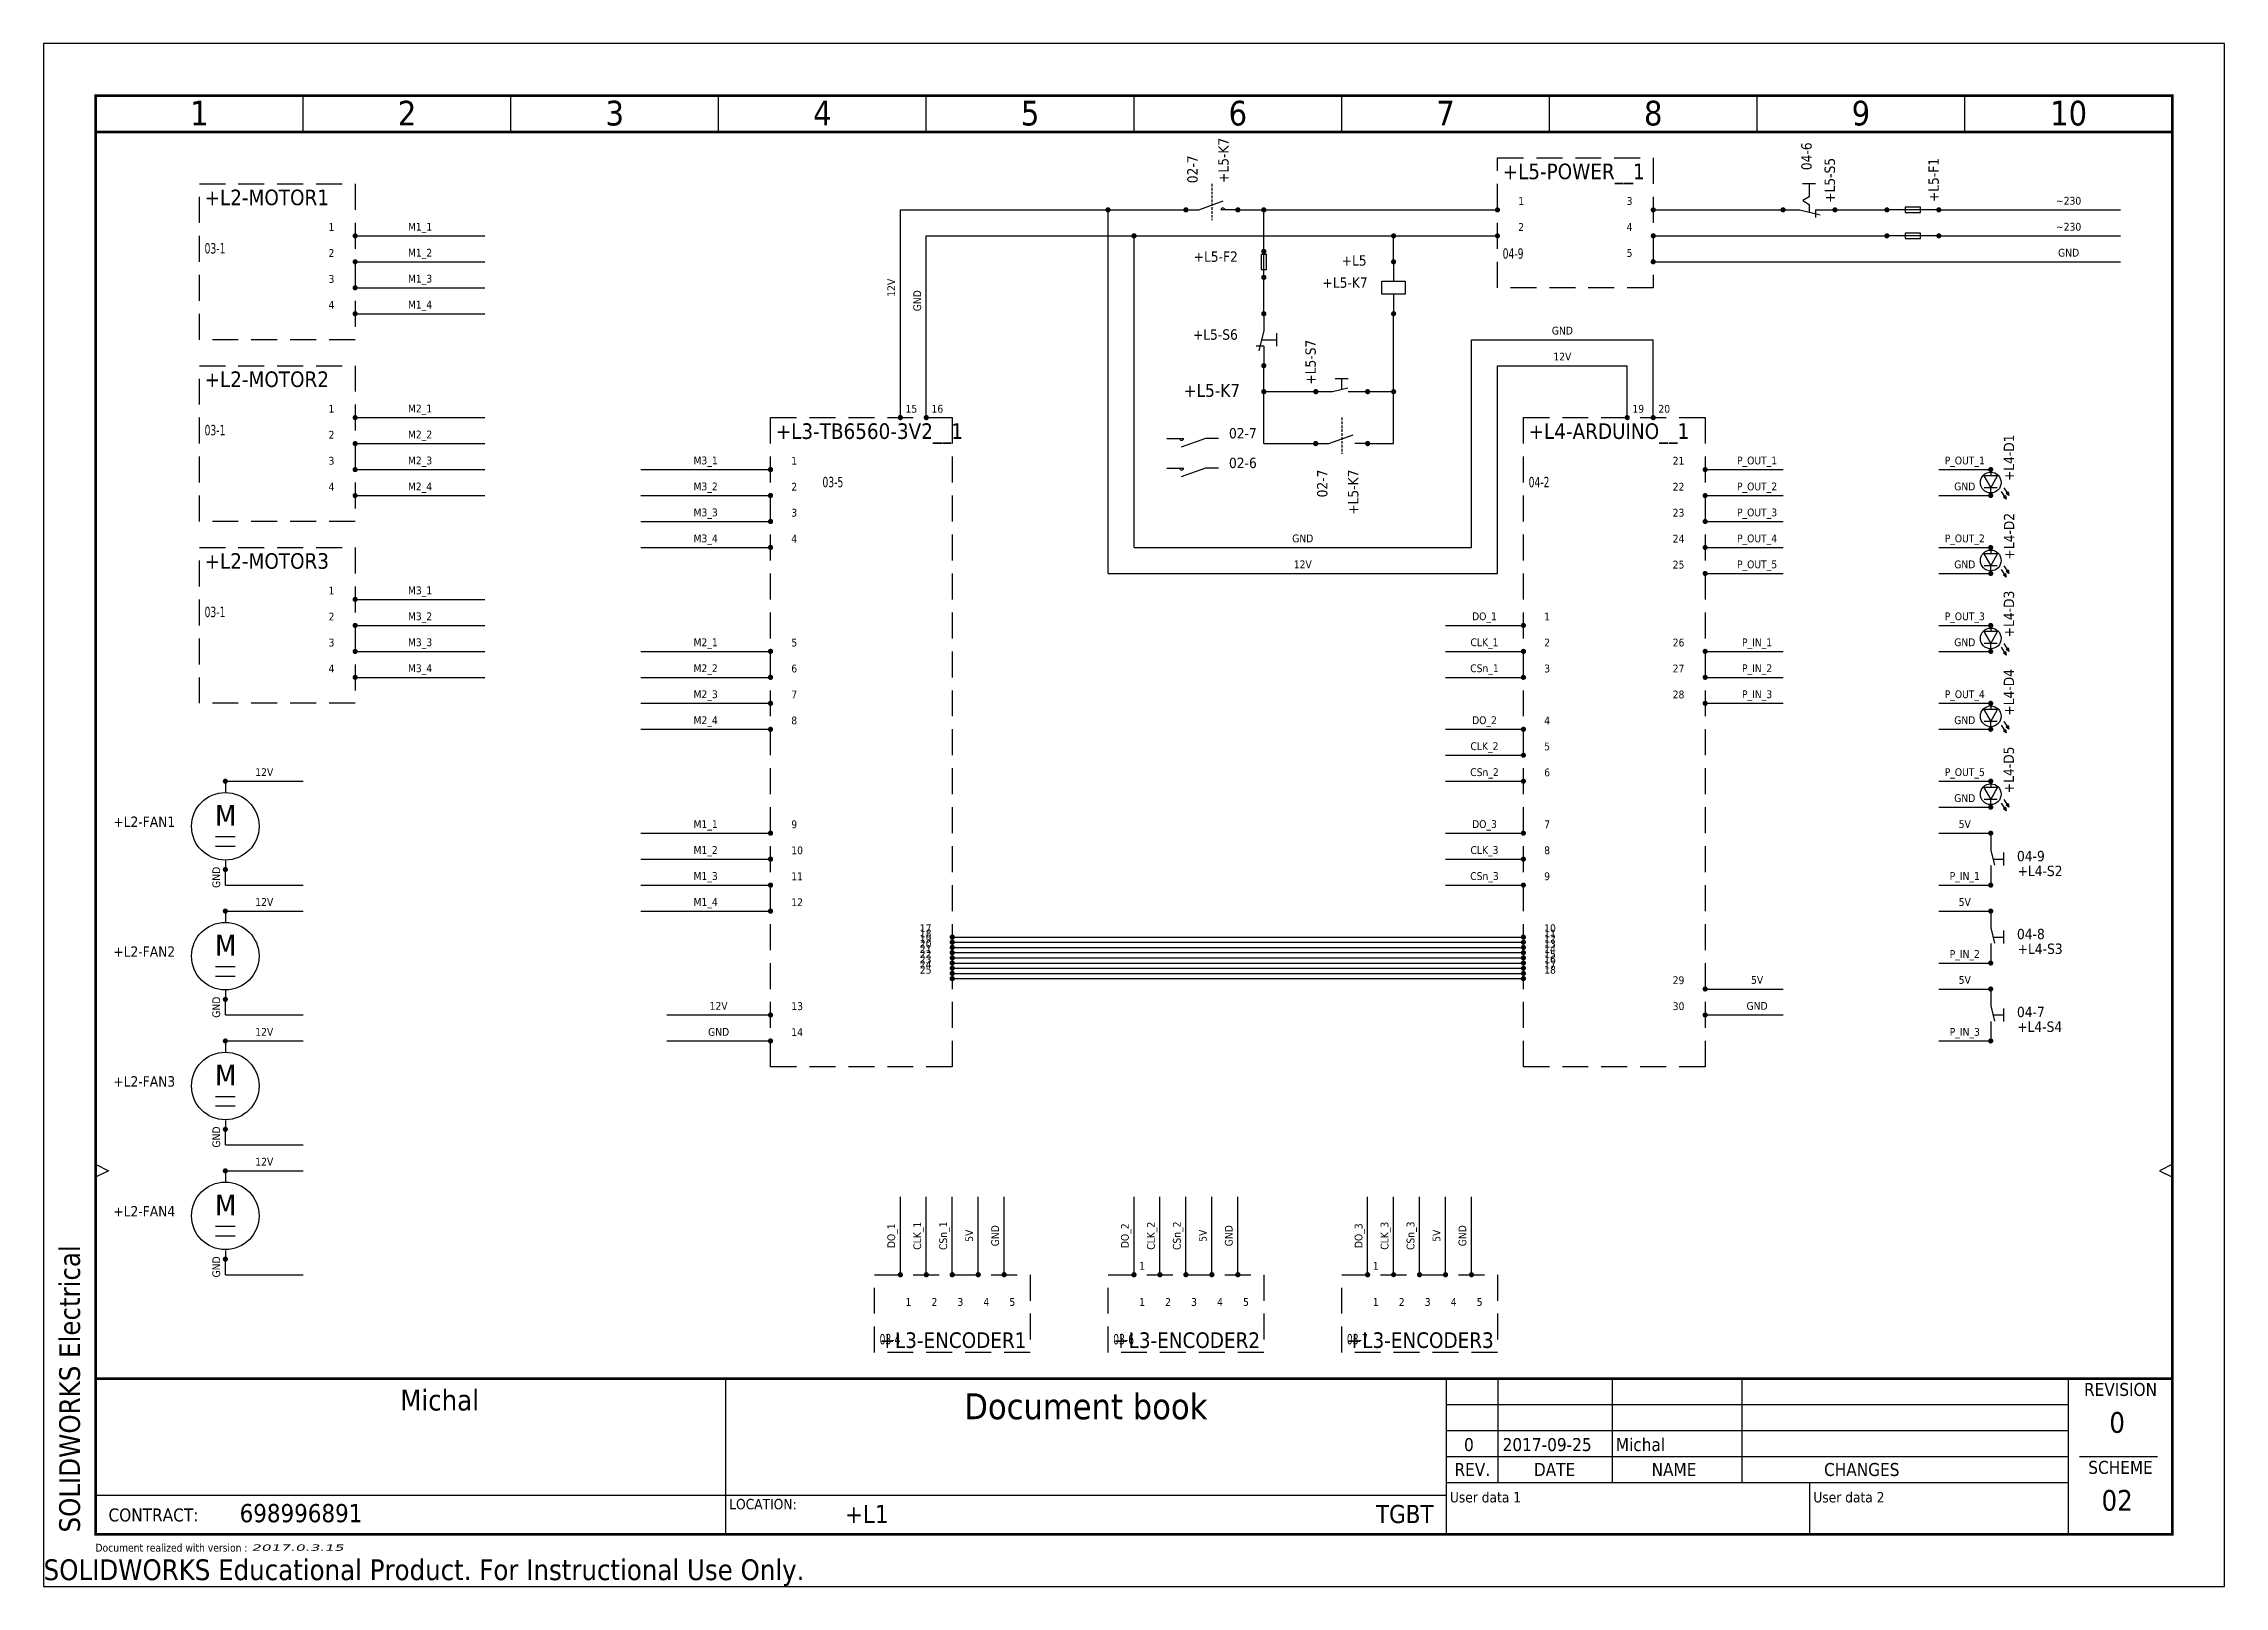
# Model space of a CAD drawing. Header units: millimetres. Extents: x 0 to 420, y 0 to 297.
import ezdxf
from ezdxf.enums import TextEntityAlignment as Align

# ---------------------------------------------------------------- set-up
doc = ezdxf.new("R2010")
doc.units = ezdxf.units.MM
doc.header["$LTSCALE"] = 10
for name, pattern in [('CONTINU', [0]), ('INTERROMPU', [0.75, 0.5, -0.25]), ('TIRET', [0.75, 0.5, -0.25])]:
    doc.linetypes.add(name, pattern=pattern)
doc.layers.add('DoNotPrint', color=7, linetype='Continuous', plot=False)
doc.layers.add('TITLEBLOCK', color=7, linetype='Continuous')
doc.styles.add('TAHOMA_STANDARD', font='tahoma.ttf')
doc.styles.add('tr_blackboxpt', font='', dxfattribs={"height": 1.5})
doc.styles.add('tr_line_equip', font='', dxfattribs={"height": 1.5})
doc.styles.add('tr_xref_arraybomterminal', font='', dxfattribs={"height": 1.5})
doc.styles.add('tr_xref_arraysymbol', font='', dxfattribs={"height": 2})
doc.styles.add('tr_xref_arraytagcomponent', font='', dxfattribs={"height": 2.5})
doc.styles.get('tr_blackboxpt').set_extended_font_data('Tahoma')
doc.styles.get('tr_line_equip').set_extended_font_data('Tahoma')
doc.styles.get('tr_xref_arraybomterminal').set_extended_font_data('Tahoma')
doc.styles.get('tr_xref_arraysymbol').set_extended_font_data('Tahoma')
doc.styles.get('tr_xref_arraytagcomponent').set_extended_font_data('Tahoma')

msp = doc.modelspace()

# ---------------------------------------------------------------- texts
at = {"style": 'tr_blackboxpt'}
for s, p in [('1', (284, 265.5)), ('2', (284, 260.5)), ('15', (166, 225.5)), ('16', (171, 225.5)), ('19', (306, 225.5)), ('20', (311, 225.5)), ('1', (144, 215.5)), ('2', (144, 210.5)), ('3', (144, 205.5)), ('4', (144, 200.5)), ('1', (289, 185.5)), ('5', (144, 180.5)), ('2', (289, 180.5)), ('6', (144, 175.5)), ('3', (289, 175.5)), ('7', (144, 170.5)), ('8', (144, 165.5)), ('4', (289, 165.5)), ('5', (289, 160.5)), ('6', (289, 155.5)), ('9', (144, 145.5)), ('7', (289, 145.5)), ('10', (144, 140.5)), ('8', (289, 140.5)), ('11', (144, 135.5)), ('9', (289, 135.5)), ('12', (144, 130.5)), ('10', (289, 125.5)), ('11', (289, 124.5)), ('12', (289, 123.5)), ('13', (289, 122.5)), ('14', (289, 121.5)), ('15', (289, 120.5)), ('16', (289, 119.5)), ('17', (289, 118.5)), ('18', (289, 117.5)), ('13', (144, 110.5)), ('14', (144, 105.5)), ('1', (211, 60.5)), ('1', (256, 60.5))]:
    msp.add_text(s, height=1.5, dxfattribs=at).set_placement(p, align=Align.BOTTOM_LEFT)
for s, p in [('3', (306, 265.5)), ('1', (56, 260.5)), ('4', (306, 260.5)), ('2', (56, 255.5)), ('5', (306, 255.5)), ('3', (56, 250.5)), ('4', (56, 245.5)), ('1', (56, 225.5)), ('2', (56, 220.5)), ('3', (56, 215.5)), ('21', (316, 215.5)), ('4', (56, 210.5)), ('22', (316, 210.5)), ('23', (316, 205.5)), ('24', (316, 200.5)), ('25', (316, 195.5)), ('1', (56, 190.5)), ('2', (56, 185.5)), ('3', (56, 180.5)), ('26', (316, 180.5)), ('4', (56, 175.5)), ('27', (316, 175.5)), ('28', (316, 170.5)), ('17', (171, 125.5)), ('18', (171, 124.5)), ('20', (171, 122.5)), ('21', (171, 121.5)), ('22', (171, 120.5)), ('19', (171, 123.5)), ('23', (171, 119.5)), ('24', (171, 118.5)), ('25', (171, 117.5)), ('29', (316, 115.5)), ('30', (316, 110.5))]:
    msp.add_text(s, height=1.5, dxfattribs=at).set_placement(p, align=Align.BOTTOM_RIGHT)
at = {"color": 7, "style": 'tr_line_equip'}
for s, p in [('~230', (390, 266)), ('M1_1', (72.5, 261)), ('~230', (390, 261)), ('M1_2', (72.5, 256)), ('GND', (390, 256)), ('M1_3', (72.5, 251)), ('M1_4', (72.5, 246)), ('GND', (292.5, 241)), ('12V', (292.5, 236)), ('M2_1', (72.5, 226)), ('M2_2', (72.5, 221)), ('M2_3', (72.5, 216)), ('M3_1', (127.5, 216)), ('P_OUT_1', (330, 216)), ('P_OUT_1', (370, 216)), ('M2_4', (72.5, 211)), ('M3_2', (127.5, 211)), ('P_OUT_2', (330, 211)), ('GND', (370, 211)), ('M3_3', (127.5, 206)), ('P_OUT_3', (330, 206)), ('M3_4', (127.5, 201)), ('GND', (242.5, 201)), ('P_OUT_4', (330, 201)), ('P_OUT_2', (370, 201)), ('12V', (242.5, 196)), ('P_OUT_5', (330, 196)), ('GND', (370, 196)), ('M3_1', (72.5, 191)), ('M3_2', (72.5, 186)), ('DO_1', (277.5, 186)), ('P_OUT_3', (370, 186)), ('M3_3', (72.5, 181)), ('M2_1', (127.5, 181)), ('CLK_1', (277.5, 181)), ('P_IN_1', (330, 181)), ('GND', (370, 181)), ('M3_4', (72.5, 176)), ('M2_2', (127.5, 176)), ('CSn_1', (277.5, 176)), ('P_IN_2', (330, 176)), ('M2_3', (127.5, 171)), ('P_IN_3', (330, 171)), ('P_OUT_4', (370, 171)), ('M2_4', (127.5, 166)), ('DO_2', (277.5, 166)), ('GND', (370, 166)), ('CLK_2', (277.5, 161)), ('12V', (42.5, 156)), ('CSn_2', (277.5, 156)), ('P_OUT_5', (370, 156)), ('GND', (370, 151)), ('M1_1', (127.5, 146)), ('DO_3', (277.5, 146)), ('5V', (370, 146)), ('M1_2', (127.5, 141)), ('CLK_3', (277.5, 141)), ('M1_3', (127.5, 136)), ('CSn_3', (277.5, 136)), ('P_IN_1', (370, 136)), ('12V', (42.5, 131)), ('M1_4', (127.5, 131)), ('5V', (370, 131)), ('P_IN_2', (370, 121)), ('5V', (330, 116)), ('5V', (370, 116)), ('12V', (130, 111)), ('GND', (330, 111)), ('12V', (42.5, 106)), ('GND', (130, 106)), ('P_IN_3', (370, 106)), ('12V', (42.5, 81))]:
    msp.add_text(s, height=1.5, dxfattribs=at).set_placement(p, align=Align.CENTER)
for s, p in [('12V', (164, 250)), ('GND', (169, 247.5)), ('GND', (34, 136.5)), ('GND', (34, 111.5)), ('GND', (34, 86.5)), ('DO_1', (164, 67.5)), ('CLK_1', (169, 67.5)), ('CSn_1', (174, 67.5)), ('5V', (179, 67.5)), ('GND', (184, 67.5)), ('DO_2', (209, 67.5)), ('CLK_2', (214, 67.5)), ('CSn_2', (219, 67.5)), ('5V', (224, 67.5)), ('GND', (229, 67.5)), ('DO_3', (254, 67.5)), ('CLK_3', (259, 67.5)), ('CSn_3', (264, 67.5)), ('5V', (269, 67.5)), ('GND', (274, 67.5)), ('GND', (34, 61.5))]:
    msp.add_text(s, height=1.5, rotation=90, dxfattribs=at).set_placement(p, align=Align.CENTER)
at = {"style": 'tr_blackboxpt'}
for s, p in [('1', (166, 55.5)), ('2', (171, 55.5)), ('3', (176, 55.5)), ('4', (181, 55.5)), ('5', (186, 55.5)), ('1', (211, 55.5)), ('2', (216, 55.5)), ('3', (221, 55.5)), ('4', (226, 55.5)), ('5', (231, 55.5)), ('1', (256, 55.5)), ('2', (261, 55.5)), ('3', (266, 55.5)), ('4', (271, 55.5)), ('5', (276, 55.5))]:
    msp.add_text(s, height=1.5, dxfattribs=at).set_placement(p, align=Align.TOP_LEFT)
at = {"color": 1, "true_color": 0xff0000, "style": 'TAHOMA_STANDARD'}
msp.add_text('SOLIDWORKS Educational Product. For Instructional Use Only.', height=4, dxfattribs=at).set_placement((0, 0), align=Align.BOTTOM_LEFT)

# ---------------------------------------------------------------- blocks, each defined once
blk = doc.blocks.new('TR_FDP_BASEA3CA_EN')
at = {"color": 7}
for p, q in [((50, 280), (50, 287)), ((90, 280), (90, 287)), ((130, 280), (130, 287)), ((170, 280), (170, 287)), ((210, 280), (210, 287)), ((250, 280), (250, 287)), ((290, 280), (290, 287)), ((330, 280), (330, 287)), ((370, 280), (370, 287)), ((10, 81.25), (12.5, 80)), ((12.5, 80), (10, 78.75)), ((410, 81.25), (407.5, 80)), ((407.5, 80), (410, 78.75)), ((131.41, 10), (131.41, 40)), ((270.16, 10), (270.16, 40)), ((280.16, 20), (280.16, 40)), ((302.16, 20), (302.16, 40)), ((327.16, 20), (327.16, 40)), ((390, 10), (390, 40)), ((270.16, 35), (390, 35)), ((270.16, 30), (390, 30)), ((270.16, 25), (390, 25)), ((392.11, 25), (407.11, 25)), ((270.16, 17.5), (10, 17.5)), ((270.16, 20), (390, 20)), ((340.08, 20), (340.08, 10))]:
    blk.add_line(p, q, dxfattribs=at)
at = {"color": 7, "const_width": 0.5}
blk.add_lwpolyline([(10, 287), (410, 287), (410, 10), (10, 10)], close=True, dxfattribs=at)
for points in [[(10, 280), (410, 280)], [(10, 40), (410, 40)]]:
    blk.add_lwpolyline(points, dxfattribs=at)
at = {"layer": 'DoNotPrint', "color": 7}
for p, q in [((420, 297), (0, 297)), ((0, 297), (0, 0)), ((420, 0), (420, 297)), ((0, 0), (420, 0))]:
    blk.add_line(p, q, dxfattribs=at)
at = {"color": 7, "style": 'TAHOMA_STANDARD'}
for s, p in [('REVISION', (400, 37.91)), ('CHANGES', (350.16, 22.5)), ('SCHEME', (400, 22.91))]:
    blk.add_text(s, height=2.5, dxfattribs=at).set_placement(p, align=Align.MIDDLE_CENTER)
for s, p in [('REV.', (275.16, 22.5)), ('DATE', (291, 22.5)), ('NAME', (314, 22.5))]:
    blk.add_text(s, height=2.5, dxfattribs=at).set_placement(p, align=Align.MIDDLE)
for s, height, p in [('LOCATION:', 2, (132.04, 15.84)), ('CONTRACT:', 2.5, (12.5, 13.75)), ('Document realized with version :', 1.5, (9.99, 7.44))]:
    blk.add_text(s, height=height, dxfattribs=at).set_placement(p, align=Align.MIDDLE_LEFT)
for tag, height, p in [('#COL', 4.75, (30, 281.25)), ('#COL', 4.75, (70, 281.25)), ('#COL', 4.75, (110, 281.25)), ('#COL', 4.75, (150, 281.25)), ('#COL', 4.75, (190, 281.25)), ('#COL', 4.75, (230, 281.25)), ('#COL', 4.75, (270, 281.25)), ('#COL', 4.75, (310, 281.25)), ('#COL', 4.75, (350, 281.25)), ('#COL', 4.75, (390, 281.25)), ('#PROJECT_DWG_OFFICE', 4, (76.27, 33.86)), ('#BUNDLE_TZ_0_L1', 5, (200.73, 32.17)), ('#PROJECT_DWG_OFFICE_ADDRESS_1', 3, (76.27, 28.22)), ('#PROJECT_DWG_OFFICE_ADDRESS_2', 3, (76.27, 24.16)), ('#FOLIO_TZ_1_L1', 4, (200.8, 24.51)), ('#PROJECT_DWG_OFFICE_ADDRESS_3', 3, (76.27, 19.93)), ('#FOLIO_TZ_2_L1', 4, (200.74, 18.8))]:
    blk.add_attdef(tag, text='', height=height, dxfattribs=at).set_placement(p, align=Align.CENTER)
blk.add_attdef('#APP_NAME', text='', height=4, rotation=90, dxfattribs=at).set_placement((5, 10.37), align=Align.MIDDLE_LEFT)
for tag, height, p in [('#REV_NO_-0', 2.5, (274.5, 37.3)), ('#REV_NO_-1', 2.5, (274.5, 32.4)), ('#REV_NO', 4, (399.35, 31.56)), ('#REV_NO_-2', 2.5, (274.5, 27.3)), ('#FOLIO_TAG', 4, (399.35, 16.56))]:
    blk.add_attdef(tag, text='', height=height, dxfattribs=at).set_placement(p, align=Align.MIDDLE_CENTER)
for tag, height, p in [('#REV_CREATED_ON_-0', 2.5, (281, 37.2)), ('#REV_CREATED_BY_-0', 2.5, (302.7, 37.3)), ('#REV_NO_-0_TZ_0_L1', 2.5, (327.9, 37.3)), ('#REV_CREATED_BY_-1', 2.5, (302.7, 32.4)), ('#REV_CREATED_ON_-1', 2.5, (281, 32.1)), ('#REV_NO_-1_TZ_0_L1', 2.5, (327.9, 32.1)), ('#REV_CREATED_ON_-2', 2.5, (281, 27.3)), ('#REV_CREATED_BY_-2', 2.5, (302.8, 27.3)), ('#REV_NO_-2_TZ_0_L1', 2.5, (327.9, 27.5)), ('#FOLIO_LOC_TAG', 3.5, (154.33, 13.94))]:
    blk.add_attdef(tag, text='', height=height, dxfattribs=at).set_placement(p, align=Align.MIDDLE_LEFT)
for tag, p, height in [('##BUNDLE_TX_0_EN', (270.84, 16.16), 2), ('##BUNDLE_TX_1_EN', (340.84, 16.16), 2), ('#BUNDLE_TX_0', (271.84, 12.16), 2.5), ('#BUNDLE_TX_1', (342.1, 12.16), 2.5)]:
    blk.add_attdef(tag, p, '', height=height, dxfattribs=at)
blk.add_attdef('#PROJECT_CONTRACT_NUM', text='', height=3.5, dxfattribs=at).set_placement((37.75, 11.3), align=Align.BOTTOM_LEFT)
blk.add_attdef('#FOLIO_LOC_TZ_0_L1', text='', height=3.5, dxfattribs=at).set_placement((267.68, 13.94), align=Align.MIDDLE_RIGHT)
at = {"color": 7, "style": 'TAHOMA_STANDARD', "oblique": 15, "width": 2.071003}
blk.add_attdef('#ELVER', text='', height=1.21, dxfattribs=at).set_placement((40, 7.46), align=Align.MIDDLE_LEFT)
blk = doc.blocks.new('EW_BB_BlackBox_2')
at = {"lineweight": 20, "style": 'TAHOMA_STANDARD'}
for tag, height, p in [('#TAG', 3, (1, -5)), ('#REF_DES_2', 2, (1, -8)), ('#COM_TX_0', 2, (1, -11))]:
    blk.add_attdef(tag, text='', height=height, dxfattribs=at).set_placement(p, align=Align.BOTTOM_LEFT)
at = {"linetype": 'CONTINU', "style": 'TAHOMA_STANDARD', "width": 0.75}
blk.add_attdef('#CROSS_REF', text='', height=2, dxfattribs=at).set_placement((1, -14), align=Align.BOTTOM_LEFT)
blk = doc.blocks.new('TR-MO004')
at = {"color": 0, "linetype": 'CONTINU'}
for p, q in [((0, 0), (0, -2.19)), ((0, -15.31), (0, -17.5))]:
    blk.add_line(p, q, dxfattribs=at)
at = {"linetype": 'CONTINU'}
for p, q in [((-1.88, -10.67), (1.88, -10.67)), ((-1.88, -12.5), (1.88, -12.5))]:
    blk.add_line(p, q, dxfattribs=at)
blk.add_circle((-0.01, -8.67), 6.5)
at = {"style": 'TAHOMA_STANDARD'}
blk.add_text('M', height=4, dxfattribs=at).set_placement((0.06, -8.56), align=Align.CENTER)
blk.add_attdef('#P_TAG_0', (0.5, 0), '', height=1.5, dxfattribs=at)
at = {"linetype": 'CONTINU', "style": 'TAHOMA_STANDARD'}
for tag, p in [('#TAG', (-9.67, -8.79)), ('#TD_3', (-9.74, -14.41)), ('#TD_2', (-9.67, -11.79)), ('#COM_TX_0', (-9.74, -16.92)), ('#COM_TX_1', (-9.74, -19.4))]:
    blk.add_attdef(tag, text='', height=2, dxfattribs=at).set_placement(p, align=Align.RIGHT)
at = {"style": 'TAHOMA_STANDARD'}
blk.add_attdef('#P_TAG_1', text='', height=1.5, dxfattribs=at).set_placement((0.5, -17.5), align=Align.TOP_LEFT)
blk = doc.blocks.new('EW_DIODELE')
for points in [[(5, 3.5), (4.6, 2.95), (4.29, 3.35)], [(5.71, 2.99), (5.31, 2.44), (5.01, 2.84)]]:
    blk.add_hatch(color=0).paths.add_polyline_path(points)
at = {"color": 0, "linetype": 'Continuous'}
for p, q in [((0, 0), (1.2, 0)), ((5, -0.01), (3.51, -0.01))]:
    blk.add_line(p, q, dxfattribs=at)
at = {"color": 7}
for p, q in [((3.51, -0.01), (1.2, 1.3)), ((1.2, 1.3), (1.2, -1.3)), ((1.2, -1.3), (3.51, -0.01))]:
    blk.add_line(p, q, dxfattribs=at)
for p, q in [((3.5, 2.5), (5, 3.5)), ((4.21, 1.99), (5.71, 2.99)), ((4.29, 3.35), (5, 3.5)), ((4.6, 2.95), (4.29, 3.35)), ((5, 3.5), (4.6, 2.95)), ((5.01, 2.84), (5.71, 2.99)), ((5.31, 2.44), (5.01, 2.84)), ((5.71, 2.99), (5.31, 2.44))]:
    blk.add_line(p, q)
at = {"color": 7, "linetype": 'Continuous'}
blk.add_line((3.51, 1.24), (3.51, -1.26), dxfattribs=at)
blk.add_circle((2.5, 0), 2)
at = {"linetype": 'CONTINU', "style": 'TAHOMA_STANDARD'}
blk.add_attdef('#TAG', text='', height=2, dxfattribs=at).set_placement((2.5, 2.5), align=Align.RIGHT)
at = {"style": 'TAHOMA_STANDARD'}
blk.add_attdef('#P_TAG_0', text='', height=1.5, dxfattribs=at).set_placement((0, -0.5), align=Align.TOP_RIGHT)
at = {"linetype": 'CONTINU', "style": 'TAHOMA_STANDARD'}
blk.add_attdef('#TD_3', text='', height=2, dxfattribs=at).set_placement((2.5, -4.5), align=Align.CENTER)
at = {"style": 'TAHOMA_STANDARD'}
blk.add_attdef('#P_TAG_1', text='', height=1.5, dxfattribs=at).set_placement((5, -0.51), align=Align.TOP_LEFT)
at = {"linetype": 'CONTINU', "style": 'TAHOMA_STANDARD', "flags": 1}
for tag, p in [('#COM_TX_0', (2.5, -7)), ('#COM_TX_1', (2.5, -9.5)), ('#COM_TX_2', (2.5, -12))]:
    blk.add_attdef(tag, text='', height=2, dxfattribs=at).set_placement(p, align=Align.CENTER)
blk = doc.blocks.new('TR-EL237')
at = {"color": 0}
for p, q in [((0, -3.75), (0, 0)), ((0, -6.75), (-0.73, -3.84)), ((0, -10), (0, -6.75))]:
    blk.add_line(p, q, dxfattribs=at)
blk.add_line((-2.5, -3.75), (-2.5, -6.25))
at = {"linetype": 'TIRET'}
blk.add_line((-0.44, -5), (-2.5, -5), dxfattribs=at)
at = {"style": 'TAHOMA_STANDARD'}
blk.add_attdef('#P_TAG_0', (0.5, 0), '', height=1.5, dxfattribs=at)
at = {"linetype": 'CONTINU', "style": 'TAHOMA_STANDARD'}
for tag, p in [('#TAG', (-5, -3.75)), ('#CROSS_REF', (-4.95, -6.59)), ('#TD_1', (-4.96, -9.53)), ('#COM_TX_0', (-4.85, -20.32)), ('#COM_TX_1', (-4.85, -22.93))]:
    blk.add_attdef(tag, text='', height=2, dxfattribs=at).set_placement(p, align=Align.RIGHT)
at = {"style": 'TAHOMA_STANDARD'}
for tag, p in [('#TD_2', (-4.83, -12.24)), ('#TD_5', (-4.83, -14.99)), ('#TD_6', (-4.83, -17.74))]:
    blk.add_attdef(tag, text='', height=2, dxfattribs=at).set_placement(p, align=Align.RIGHT)
blk.add_attdef('#P_TAG_1', text='', height=1.5, dxfattribs=at).set_placement((0.5, -10), align=Align.TOP_LEFT)
blk = doc.blocks.new('TR-EL053')
at = {"color": 0, "linetype": 'CONTINU'}
for p, q in [((0, 0), (0, -3.75)), ((0, -6.25), (0, -10))]:
    blk.add_line(p, q, dxfattribs=at)
at = {"linetype": 'CONTINU'}
for p, q in [((-2.25, -3.75), (2.25, -3.75)), ((-2.25, -6.25), (-2.25, -3.75)), ((2.25, -3.75), (2.25, -6.25)), ((2.25, -6.25), (-2.25, -6.25))]:
    blk.add_line(p, q, dxfattribs=at)
at = {"style": 'TAHOMA_STANDARD'}
blk.add_attdef('#LOC_TAG', text='', height=2, dxfattribs=at).set_placement((-5, -0.74), align=Align.RIGHT)
blk.add_attdef('#P_TAG_0', (0.5, 0), '', height=1.5, dxfattribs=at)
at = {"linetype": 'CONTINU', "style": 'TAHOMA_STANDARD'}
for tag, p in [('#TAG', (-5, -3.75)), ('#CROSS_REF', (-5, -6.75))]:
    blk.add_attdef(tag, text='', height=2, dxfattribs=at).set_placement(p, align=Align.RIGHT)
at = {"style": 'TAHOMA_STANDARD'}
blk.add_attdef('#P_TAG_1', text='', height=1.5, dxfattribs=at).set_placement((0.5, -10), align=Align.TOP_LEFT)
blk = doc.blocks.new('TR-EL042')
at = {"color": 0, "linetype": 'CONTINU'}
for p, q in [((0, 0), (0, -10)), ((5, 0), (5, -10))]:
    blk.add_line(p, q, dxfattribs=at)
for p, q in [((-0.5, -3.5), (-0.5, -6.5)), ((0.5, -3.5), (-0.5, -3.5)), ((0.5, -6.5), (0.5, -3.5)), ((4.5, -3.5), (4.5, -6.5)), ((5.5, -3.5), (4.5, -3.5)), ((5.5, -6.5), (5.5, -3.5)), ((-0.5, -6.5), (0, -6.5)), ((0, -6.5), (0.5, -6.5)), ((4.5, -6.5), (5, -6.5)), ((5, -6.5), (5.5, -6.5))]:
    blk.add_line(p, q)
at = {"style": 'TAHOMA_STANDARD'}
for tag, p in [('#P_TAG_0', (0.5, 0)), ('#P_TAG_1', (5.5, 0))]:
    blk.add_attdef(tag, p, '', height=1.5, dxfattribs=at)
at = {"linetype": 'CONTINU', "style": 'TAHOMA_STANDARD'}
for tag, p in [('#CROSS_REF', (-5.12, -6.18)), ('#TAG', (-5, -3.75)), ('#TD_1', (-5.12, -8.67)), ('#TD_3', (-5.12, -11.15)), ('#TD_4', (-5.12, -13.63)), ('#COM_TX_0', (-5.12, -16.17)), ('#COM_TX_1', (-5.12, -18.65))]:
    blk.add_attdef(tag, text='', height=2, dxfattribs=at).set_placement(p, align=Align.RIGHT)
at = {"style": 'TAHOMA_STANDARD'}
for tag, p in [('#P_TAG_3', (0.5, -10)), ('#P_TAG_2', (5.5, -10))]:
    blk.add_attdef(tag, text='', height=1.5, dxfattribs=at).set_placement(p, align=Align.TOP_LEFT)
blk = doc.blocks.new('TR-EL248')
at = {"color": 0}
for p, q in [((0, -3.75), (0, 0)), ((0, -6.75), (0.97, -2.87)), ((0, -3.75), (1.5, -3.75)), ((0, -10), (0, -6.75))]:
    blk.add_line(p, q, dxfattribs=at)
for p, q in [((-5, -3.75), (-5, -6.25)), ((-2.52, -5), (-1.77, -6.18)), ((-1.77, -6.18), (-1, -5))]:
    blk.add_line(p, q)
at = {"linetype": 'TIRET'}
for p, q in [((-5, -5), (-2.52, -5)), ((-1, -5), (0.44, -5))]:
    blk.add_line(p, q, dxfattribs=at)
at = {"style": 'TAHOMA_STANDARD'}
blk.add_attdef('#P_TAG_0', (0.5, 0), '', height=1.5, dxfattribs=at)
at = {"linetype": 'CONTINU', "style": 'TAHOMA_STANDARD'}
for tag, p in [('#TAG', (-7.56, -3.65)), ('#CROSS_REF', (-7.5, -6.49)), ('#TD_1', (-7.58, -9.35)), ('#COM_TX_0', (-7.47, -20.14)), ('#COM_TX_1', (-7.47, -22.75))]:
    blk.add_attdef(tag, text='', height=2, dxfattribs=at).set_placement(p, align=Align.RIGHT)
at = {"style": 'TAHOMA_STANDARD'}
for tag, p in [('#TD_2', (-7.46, -12.06)), ('#TD_5', (-7.46, -14.81)), ('#TD_6', (-7.46, -17.56))]:
    blk.add_attdef(tag, text='', height=2, dxfattribs=at).set_placement(p, align=Align.RIGHT)
blk.add_attdef('#P_TAG_1', text='', height=1.5, dxfattribs=at).set_placement((0.5, -10), align=Align.TOP_LEFT)
blk = doc.blocks.new('TR-EL033_CR')
at = {"color": 0}
for p, q in [((0, 0), (0, -3.25)), ((0, -7.5), (-1.710101, -2.801537)), ((0, -10), (0, -7.5))]:
    blk.add_line(p, q, dxfattribs=at)
blk.add_arc((0, -2.875), 0.375, 90, 270, dxfattribs=at)
at = {"color": 92, "style": 'tr_xref_arraybomterminal'}
blk.add_attdef('#Pt0', (0.5, 0), '', height=1.5, dxfattribs=at)
blk.add_attdef('#Pt1', text='', height=1.5, dxfattribs=at).set_placement((0.5, -10), align=Align.RIGHT)
at = {"color": 1, "style": 'tr_xref_arraysymbol'}
blk.add_attdef('#REF', (0, -12), '', height=2, dxfattribs=at)
blk = doc.blocks.new('*U31', base_point=(8.708, 4))
at = {"color": 10}
ref = blk.add_blockref('TR-EL033_CR', (0, 0), dxfattribs=dict(at, rotation=90))
ref.add_attrib('#REF', '02-7', (12, 0), dxfattribs={"color": 1, "height": 2, "style": 'tr_xref_arraysymbol'})
ref = blk.add_blockref('TR-EL033_CR', (0, -5.710101), dxfattribs=dict(at, rotation=90))
ref.add_attrib('#REF', '02-6', (12, -5.710101), dxfattribs={"color": 1, "height": 2, "style": 'tr_xref_arraysymbol'})
at = {"color": 5, "style": 'tr_xref_arraytagcomponent'}
blk.add_text('+L5-K7', height=2.5, dxfattribs=at).set_placement((8.708, 8), align=Align.CENTER)
blk = doc.blocks.new('FUSIBLE 1')
at = {"color": 0}
for p, q in [((-0.5, -3.5), (-0.5, -6.5)), ((0.5, -3.5), (-0.5, -3.5)), ((0.5, -6.5), (0.5, -3.5)), ((0.5, -6.5), (-0.5, -6.5))]:
    blk.add_line(p, q, dxfattribs=at)
at = {"color": 0, "linetype": 'CONTINU'}
blk.add_line((0, -2.5), (0, -7.5), dxfattribs=at)
at = {"linetype": 'CONTINU', "style": 'TAHOMA_STANDARD'}
for tag, p in [('#TAG', (-5, -3.75)), ('#CROSS_REF', (-5, -6.29)), ('#TD_1', (-5, -8.77)), ('#TD_3', (-5, -11.26)), ('#TD_4', (-5, -13.74)), ('#COM_TX_0', (-5, -16.27)), ('#COM_TX_1', (-5, -18.76))]:
    blk.add_attdef(tag, text='', height=2, dxfattribs=at).set_placement(p, align=Align.RIGHT)
at = {"style": 'TAHOMA_STANDARD'}
blk.add_attdef('#P_TAG_0', (0.5, -2.5), '', height=1.5, dxfattribs=at)
blk.add_attdef('#P_TAG_1', text='', height=1.5, dxfattribs=at).set_placement((0.5, -7.5), align=Align.TOP_LEFT)
blk = doc.blocks.new('TR-EL245')
at = {"color": 0}
for p, q in [((0, -3.75), (0, 0)), ((0, -6.75), (0.97, -2.87)), ((0, -3.75), (1.5, -3.75)), ((0, -10), (0, -6.75))]:
    blk.add_line(p, q, dxfattribs=at)
blk.add_line((-2.5, -3.75), (-2.5, -6.25))
at = {"linetype": 'TIRET'}
blk.add_line((0.44, -5), (-2.5, -5), dxfattribs=at)
at = {"style": 'TAHOMA_STANDARD'}
blk.add_attdef('#P_TAG_0', (0.5, 0), '', height=1.5, dxfattribs=at)
at = {"linetype": 'CONTINU', "style": 'TAHOMA_STANDARD'}
for tag, p in [('#TAG', (-5.61, -3.65)), ('#CROSS_REF', (-5.55, -6.49)), ('#TD_1', (-5.94, -9.1)), ('#COM_TX_0', (-5.83, -19.89)), ('#COM_TX_1', (-5.83, -22.5))]:
    blk.add_attdef(tag, text='', height=2, dxfattribs=at).set_placement(p, align=Align.RIGHT)
at = {"style": 'TAHOMA_STANDARD'}
for tag, p in [('#TD_2', (-5.81, -11.81)), ('#TD_5', (-5.81, -14.55)), ('#TD_6', (-5.81, -17.3))]:
    blk.add_attdef(tag, text='', height=2, dxfattribs=at).set_placement(p, align=Align.RIGHT)
blk.add_attdef('#P_TAG_1', text='', height=1.5, dxfattribs=at).set_placement((0.5, -10), align=Align.TOP_LEFT)
blk = doc.blocks.new('TR-EL001')
at = {"color": 0}
for p, q in [((0, 0), (0, -2.5)), ((0, -7.5), (-1.71, -2.8)), ((0, -10), (0, -7.5))]:
    blk.add_line(p, q, dxfattribs=at)
at = {"linetype": 'TIRET', "ltscale": 0.1}
blk.add_line((-5, -5), (2, -5), dxfattribs=at)
at = {"style": 'TAHOMA_STANDARD'}
blk.add_attdef('#P_TAG_0', (0.5, 0), '', height=1.5, dxfattribs=at)
at = {"linetype": 'CONTINU', "style": 'TAHOMA_STANDARD'}
for tag, p in [('#TAG', (-5, -3.75)), ('#CROSS_REF', (-5, -9.75)), ('#TD_1', (-5, -6.75)), ('#COM_TX_0', (-4.92, -12.33)), ('#COM_TX_1', (-4.92, -14.95))]:
    blk.add_attdef(tag, text='', height=2, dxfattribs=at).set_placement(p, align=Align.RIGHT)
at = {"style": 'TAHOMA_STANDARD'}
blk.add_attdef('#P_TAG_1', text='', height=1.5, dxfattribs=at).set_placement((0.5, -10), align=Align.TOP_LEFT)
blk = doc.blocks.new('TR-EL033')
at = {"color": 0}
for p, q in [((0, 0), (0, -3.25)), ((0, -7.5), (-1.71, -2.8)), ((0, -10), (0, -7.5))]:
    blk.add_line(p, q, dxfattribs=at)
at = {"linetype": 'TIRET', "ltscale": 0.1}
blk.add_line((-5, -5), (2, -5), dxfattribs=at)
at = {"color": 0}
blk.add_arc((0, -2.88), 0.375, 90, 270, dxfattribs=at)
at = {"style": 'TAHOMA_STANDARD'}
blk.add_attdef('#P_TAG_0', (0.5, 0), '', height=1.5, dxfattribs=at)
at = {"linetype": 'CONTINU', "style": 'TAHOMA_STANDARD'}
for tag, p in [('#TAG', (-5, -3.75)), ('#CROSS_REF', (-5, -9.75)), ('#TD_1', (-5, -6.75)), ('#COM_TX_0', (-4.92, -12.75)), ('#COM_TX_1', (-4.92, -15.36))]:
    blk.add_attdef(tag, text='', height=2, dxfattribs=at).set_placement(p, align=Align.RIGHT)
at = {"style": 'TAHOMA_STANDARD'}
blk.add_attdef('#P_TAG_1', text='', height=1.5, dxfattribs=at).set_placement((0.5, -10), align=Align.TOP_LEFT)

# ---------------------------------------------------------------- linework, layer by layer
at = {"linetype": 'INTERROMPU'}
for points in [[(280, 275), (310, 275), (310, 250), (280, 250)], [(30, 270), (60, 270), (60, 240), (30, 240)], [(30, 235), (60, 235), (60, 205), (30, 205)], [(140, 225), (175, 225), (175, 100), (140, 100)], [(285, 225), (320, 225), (320, 100), (285, 100)], [(30, 200), (60, 200), (60, 170), (30, 170)], [(160, 60), (190, 60), (190, 45), (160, 45)], [(205, 60), (235, 60), (235, 45), (205, 45)], [(250, 60), (280, 60), (280, 45), (250, 45)]]:
    msp.add_lwpolyline(points, close=True, dxfattribs=at)
at = {"color": 5, "linetype": 'Continuous'}
for points in [[(165, 265), (205, 265)], [(165, 225), (165, 265)], [(205, 195), (205, 265)], [(205, 265), (220, 265)], [(230, 265), (235, 265)], [(235, 257), (235, 265)], [(235, 265), (280, 265)], [(60, 260), (85, 260)], [(170, 225), (170, 260)], [(170, 260), (210, 260)], [(210, 200), (210, 260)], [(210, 260), (260, 260)], [(260, 255), (260, 260)], [(260, 260), (280, 260)], [(60, 255), (85, 255)], [(235, 245), (235, 252)], [(60, 250), (85, 250)], [(60, 245), (85, 245)], [(260, 230), (260, 245)], [(275, 240), (310, 240)], [(275, 200), (275, 240)], [(310, 225), (310, 240)], [(235, 230), (235, 235)], [(280, 195), (280, 235)], [(280, 235), (305, 235)], [(305, 225), (305, 235)], [(235, 220), (235, 230)], [(235, 230), (245, 230)], [(255, 230), (260, 230)], [(260, 220), (260, 230)], [(60, 225), (85, 225)], [(60, 220), (85, 220)], [(235, 220), (245, 220)], [(255, 220), (260, 220)], [(60, 215), (85, 215)], [(115, 215), (140, 215)], [(320, 215), (335, 215)], [(365, 215), (375, 215)], [(60, 210), (85, 210)], [(115, 210), (140, 210)], [(320, 210), (335, 210)], [(365, 210), (375, 210)], [(115, 205), (140, 205)], [(320, 205), (335, 205)], [(115, 200), (140, 200)], [(210, 200), (275, 200)], [(320, 200), (335, 200)], [(365, 200), (375, 200)], [(205, 195), (280, 195)], [(320, 195), (335, 195)], [(365, 195), (375, 195)], [(60, 190), (85, 190)], [(60, 185), (85, 185)], [(270, 185), (285, 185)], [(365, 185), (375, 185)], [(60, 180), (85, 180)], [(115, 180), (140, 180)], [(270, 180), (285, 180)], [(320, 180), (335, 180)], [(365, 180), (375, 180)], [(60, 175), (85, 175)], [(115, 175), (140, 175)], [(270, 175), (285, 175)], [(320, 175), (335, 175)], [(115, 170), (140, 170)], [(320, 170), (335, 170)], [(365, 170), (375, 170)], [(115, 165), (140, 165)], [(270, 165), (285, 165)], [(365, 165), (375, 165)], [(270, 160), (285, 160)], [(35, 155), (50, 155)], [(270, 155), (285, 155)], [(365, 155), (375, 155)], [(365, 150), (375, 150)], [(115, 145), (140, 145)], [(270, 145), (285, 145)], [(365, 145), (375, 145)], [(115, 140), (140, 140)], [(270, 140), (285, 140)], [(35, 135), (35, 138)], [(35, 135), (50, 135)], [(115, 135), (140, 135)], [(270, 135), (285, 135)], [(365, 135), (375, 135)], [(35, 130), (50, 130)], [(115, 130), (140, 130)], [(365, 130), (375, 130)], [(175, 125), (285, 125)], [(175, 124), (285, 124)], [(175, 123), (285, 123)], [(175, 122), (285, 122)], [(175, 121), (285, 121)], [(175, 120), (285, 120)], [(175, 119), (285, 119)], [(175, 118), (285, 118)], [(365, 120), (375, 120)], [(175, 117), (285, 117)], [(320, 115), (335, 115)], [(365, 115), (375, 115)], [(35, 110), (35, 113)], [(35, 110), (50, 110)], [(120, 110), (140, 110)], [(320, 110), (335, 110)], [(35, 105), (50, 105)], [(120, 105), (140, 105)], [(365, 105), (375, 105)], [(35, 85), (35, 88)], [(35, 85), (50, 85)], [(35, 80), (50, 80)], [(165, 60), (165, 75)], [(170, 60), (170, 75)], [(175, 60), (175, 75)], [(180, 60), (180, 75)], [(185, 60), (185, 75)], [(210, 60), (210, 75)], [(215, 60), (215, 75)], [(220, 60), (220, 75)], [(225, 60), (225, 75)], [(230, 60), (230, 75)], [(255, 60), (255, 75)], [(260, 60), (260, 75)], [(265, 60), (265, 75)], [(270, 60), (270, 75)], [(275, 60), (275, 75)], [(35, 60), (35, 63)], [(35, 60), (50, 60)]]:
    msp.add_lwpolyline(points, dxfattribs=at)
at = {"color": 221}
for points in [[(205.28, 265, 0.45, 0.45, 1), (204.72, 265, 0.45, 0.45, 1)], [(235.28, 265, 0.45, 0.45, 1), (234.72, 265, 0.45, 0.45, 1)], [(210.28, 260, 0.45, 0.45, 1), (209.72, 260, 0.45, 0.45, 1)], [(260.27, 260, 0.45, 0.45, 1), (259.73, 260, 0.45, 0.45, 1)], [(235.28, 230, 0.45, 0.45, 1), (234.72, 230, 0.45, 0.45, 1)], [(260.27, 230, 0.45, 0.45, 1), (259.73, 230, 0.45, 0.45, 1)]]:
    msp.add_lwpolyline(points, format="xyseb", close=True, dxfattribs=at)
at = {"color": 12}
for points in [[(220.28, 265, 0.45, 0.45, 1), (219.72, 265, 0.45, 0.45, 1)], [(230.28, 265, 0.45, 0.45, 1), (229.72, 265, 0.45, 0.45, 1)], [(280.27, 265, 0.45, 0.45, 1), (279.73, 265, 0.45, 0.45, 1)], [(310.27, 265, 0.45, 0.45, 1), (309.73, 265, 0.45, 0.45, 1)], [(335.27, 265, 0.45, 0.45, 1), (334.73, 265, 0.45, 0.45, 1)], [(345.27, 265, 0.45, 0.45, 1), (344.73, 265, 0.45, 0.45, 1)], [(355.27, 265, 0.45, 0.45, 1), (354.73, 265, 0.45, 0.45, 1)], [(365.27, 265, 0.45, 0.45, 1), (364.73, 265, 0.45, 0.45, 1)], [(60.27, 260, 0.45, 0.45, 1), (59.73, 260, 0.45, 0.45, 1)], [(280.27, 260, 0.45, 0.45, 1), (279.73, 260, 0.45, 0.45, 1)], [(310.27, 260, 0.45, 0.45, 1), (309.73, 260, 0.45, 0.45, 1)], [(355.27, 260, 0.45, 0.45, 1), (354.73, 260, 0.45, 0.45, 1)], [(365.27, 260, 0.45, 0.45, 1), (364.73, 260, 0.45, 0.45, 1)], [(235.28, 257, 0.45, 0.45, 1), (234.72, 257, 0.45, 0.45, 1)], [(60.27, 255, 0.45, 0.45, 1), (59.73, 255, 0.45, 0.45, 1)], [(235.28, 252, 0.45, 0.45, 1), (234.72, 252, 0.45, 0.45, 1)], [(260.27, 255, 0.45, 0.45, 1), (259.73, 255, 0.45, 0.45, 1)], [(310.27, 255, 0.45, 0.45, 1), (309.73, 255, 0.45, 0.45, 1)], [(60.27, 250, 0.45, 0.45, 1), (59.73, 250, 0.45, 0.45, 1)], [(60.27, 245, 0.45, 0.45, 1), (59.73, 245, 0.45, 0.45, 1)], [(235.28, 245, 0.45, 0.45, 1), (234.72, 245, 0.45, 0.45, 1)], [(260.27, 245, 0.45, 0.45, 1), (259.73, 245, 0.45, 0.45, 1)], [(235.28, 235, 0.45, 0.45, 1), (234.72, 235, 0.45, 0.45, 1)], [(245.28, 230, 0.45, 0.45, 1), (244.72, 230, 0.45, 0.45, 1)], [(255.28, 230, 0.45, 0.45, 1), (254.72, 230, 0.45, 0.45, 1)], [(60.27, 225, 0.45, 0.45, 1), (59.73, 225, 0.45, 0.45, 1)], [(165.28, 225, 0.45, 0.45, 1), (164.72, 225, 0.45, 0.45, 1)], [(170.28, 225, 0.45, 0.45, 1), (169.72, 225, 0.45, 0.45, 1)], [(305.27, 225, 0.45, 0.45, 1), (304.73, 225, 0.45, 0.45, 1)], [(310.27, 225, 0.45, 0.45, 1), (309.73, 225, 0.45, 0.45, 1)], [(60.27, 220, 0.45, 0.45, 1), (59.73, 220, 0.45, 0.45, 1)], [(245.28, 220, 0.45, 0.45, 1), (244.72, 220, 0.45, 0.45, 1)], [(255.28, 220, 0.45, 0.45, 1), (254.72, 220, 0.45, 0.45, 1)], [(60.27, 215, 0.45, 0.45, 1), (59.73, 215, 0.45, 0.45, 1)], [(140.28, 215, 0.45, 0.45, 1), (139.72, 215, 0.45, 0.45, 1)], [(320.27, 215, 0.45, 0.45, 1), (319.73, 215, 0.45, 0.45, 1)], [(375.27, 215, 0.45, 0.45, 1), (374.73, 215, 0.45, 0.45, 1)], [(60.27, 210, 0.45, 0.45, 1), (59.73, 210, 0.45, 0.45, 1)], [(140.28, 210, 0.45, 0.45, 1), (139.72, 210, 0.45, 0.45, 1)], [(320.27, 210, 0.45, 0.45, 1), (319.73, 210, 0.45, 0.45, 1)], [(375.27, 210, 0.45, 0.45, 1), (374.73, 210, 0.45, 0.45, 1)], [(140.28, 205, 0.45, 0.45, 1), (139.72, 205, 0.45, 0.45, 1)], [(320.27, 205, 0.45, 0.45, 1), (319.73, 205, 0.45, 0.45, 1)], [(140.28, 200, 0.45, 0.45, 1), (139.72, 200, 0.45, 0.45, 1)], [(320.27, 200, 0.45, 0.45, 1), (319.73, 200, 0.45, 0.45, 1)], [(375.27, 200, 0.45, 0.45, 1), (374.73, 200, 0.45, 0.45, 1)], [(320.27, 195, 0.45, 0.45, 1), (319.73, 195, 0.45, 0.45, 1)], [(375.27, 195, 0.45, 0.45, 1), (374.73, 195, 0.45, 0.45, 1)], [(60.27, 190, 0.45, 0.45, 1), (59.73, 190, 0.45, 0.45, 1)], [(60.27, 185, 0.45, 0.45, 1), (59.73, 185, 0.45, 0.45, 1)], [(285.27, 185, 0.45, 0.45, 1), (284.73, 185, 0.45, 0.45, 1)], [(375.27, 185, 0.45, 0.45, 1), (374.73, 185, 0.45, 0.45, 1)], [(60.27, 180, 0.45, 0.45, 1), (59.73, 180, 0.45, 0.45, 1)], [(140.28, 180, 0.45, 0.45, 1), (139.72, 180, 0.45, 0.45, 1)], [(285.27, 180, 0.45, 0.45, 1), (284.73, 180, 0.45, 0.45, 1)], [(320.27, 180, 0.45, 0.45, 1), (319.73, 180, 0.45, 0.45, 1)], [(375.27, 180, 0.45, 0.45, 1), (374.73, 180, 0.45, 0.45, 1)], [(60.27, 175, 0.45, 0.45, 1), (59.73, 175, 0.45, 0.45, 1)], [(140.28, 175, 0.45, 0.45, 1), (139.72, 175, 0.45, 0.45, 1)], [(285.27, 175, 0.45, 0.45, 1), (284.73, 175, 0.45, 0.45, 1)], [(320.27, 175, 0.45, 0.45, 1), (319.73, 175, 0.45, 0.45, 1)], [(140.28, 170, 0.45, 0.45, 1), (139.72, 170, 0.45, 0.45, 1)], [(320.27, 170, 0.45, 0.45, 1), (319.73, 170, 0.45, 0.45, 1)], [(375.27, 170, 0.45, 0.45, 1), (374.73, 170, 0.45, 0.45, 1)], [(140.28, 165, 0.45, 0.45, 1), (139.72, 165, 0.45, 0.45, 1)], [(285.27, 165, 0.45, 0.45, 1), (284.73, 165, 0.45, 0.45, 1)], [(375.27, 165, 0.45, 0.45, 1), (374.73, 165, 0.45, 0.45, 1)], [(285.27, 160, 0.45, 0.45, 1), (284.73, 160, 0.45, 0.45, 1)], [(35.27, 155, 0.45, 0.45, 1), (34.73, 155, 0.45, 0.45, 1)], [(285.27, 155, 0.45, 0.45, 1), (284.73, 155, 0.45, 0.45, 1)], [(375.27, 155, 0.45, 0.45, 1), (374.73, 155, 0.45, 0.45, 1)], [(375.27, 150, 0.45, 0.45, 1), (374.73, 150, 0.45, 0.45, 1)], [(140.28, 145, 0.45, 0.45, 1), (139.72, 145, 0.45, 0.45, 1)], [(285.27, 145, 0.45, 0.45, 1), (284.73, 145, 0.45, 0.45, 1)], [(375.27, 145, 0.45, 0.45, 1), (374.73, 145, 0.45, 0.45, 1)], [(140.28, 140, 0.45, 0.45, 1), (139.72, 140, 0.45, 0.45, 1)], [(285.27, 140, 0.45, 0.45, 1), (284.73, 140, 0.45, 0.45, 1)], [(35.27, 138, 0.45, 0.45, 1), (34.73, 138, 0.45, 0.45, 1)], [(140.28, 135, 0.45, 0.45, 1), (139.72, 135, 0.45, 0.45, 1)], [(285.27, 135, 0.45, 0.45, 1), (284.73, 135, 0.45, 0.45, 1)], [(375.27, 135, 0.45, 0.45, 1), (374.73, 135, 0.45, 0.45, 1)], [(35.27, 130, 0.45, 0.45, 1), (34.73, 130, 0.45, 0.45, 1)], [(140.28, 130, 0.45, 0.45, 1), (139.72, 130, 0.45, 0.45, 1)], [(375.27, 130, 0.45, 0.45, 1), (374.73, 130, 0.45, 0.45, 1)], [(175.28, 125, 0.45, 0.45, 1), (174.72, 125, 0.45, 0.45, 1)], [(175.28, 124, 0.45, 0.45, 1), (174.72, 124, 0.45, 0.45, 1)], [(175.28, 123, 0.45, 0.45, 1), (174.72, 123, 0.45, 0.45, 1)], [(175.28, 122, 0.45, 0.45, 1), (174.72, 122, 0.45, 0.45, 1)], [(285.27, 125, 0.45, 0.45, 1), (284.73, 125, 0.45, 0.45, 1)], [(285.27, 124, 0.45, 0.45, 1), (284.73, 124, 0.45, 0.45, 1)], [(285.27, 123, 0.45, 0.45, 1), (284.73, 123, 0.45, 0.45, 1)], [(285.27, 122, 0.45, 0.45, 1), (284.73, 122, 0.45, 0.45, 1)], [(175.28, 121, 0.45, 0.45, 1), (174.72, 121, 0.45, 0.45, 1)], [(175.28, 120, 0.45, 0.45, 1), (174.72, 120, 0.45, 0.45, 1)], [(175.28, 119, 0.45, 0.45, 1), (174.72, 119, 0.45, 0.45, 1)], [(175.28, 118, 0.45, 0.45, 1), (174.72, 118, 0.45, 0.45, 1)], [(285.27, 121, 0.45, 0.45, 1), (284.73, 121, 0.45, 0.45, 1)], [(285.27, 120, 0.45, 0.45, 1), (284.73, 120, 0.45, 0.45, 1)], [(285.27, 119, 0.45, 0.45, 1), (284.73, 119, 0.45, 0.45, 1)], [(285.27, 118, 0.45, 0.45, 1), (284.73, 118, 0.45, 0.45, 1)], [(375.27, 120, 0.45, 0.45, 1), (374.73, 120, 0.45, 0.45, 1)], [(35.27, 113, 0.45, 0.45, 1), (34.73, 113, 0.45, 0.45, 1)], [(175.28, 117, 0.45, 0.45, 1), (174.72, 117, 0.45, 0.45, 1)], [(285.27, 117, 0.45, 0.45, 1), (284.73, 117, 0.45, 0.45, 1)], [(320.27, 115, 0.45, 0.45, 1), (319.73, 115, 0.45, 0.45, 1)], [(375.27, 115, 0.45, 0.45, 1), (374.73, 115, 0.45, 0.45, 1)], [(140.28, 110, 0.45, 0.45, 1), (139.72, 110, 0.45, 0.45, 1)], [(320.27, 110, 0.45, 0.45, 1), (319.73, 110, 0.45, 0.45, 1)], [(35.27, 105, 0.45, 0.45, 1), (34.73, 105, 0.45, 0.45, 1)], [(140.28, 105, 0.45, 0.45, 1), (139.72, 105, 0.45, 0.45, 1)], [(375.27, 105, 0.45, 0.45, 1), (374.73, 105, 0.45, 0.45, 1)], [(35.27, 88, 0.45, 0.45, 1), (34.73, 88, 0.45, 0.45, 1)], [(35.27, 80, 0.45, 0.45, 1), (34.73, 80, 0.45, 0.45, 1)], [(35.27, 63, 0.45, 0.45, 1), (34.73, 63, 0.45, 0.45, 1)], [(165.28, 60, 0.45, 0.45, 1), (164.72, 60, 0.45, 0.45, 1)], [(170.28, 60, 0.45, 0.45, 1), (169.72, 60, 0.45, 0.45, 1)], [(175.28, 60, 0.45, 0.45, 1), (174.72, 60, 0.45, 0.45, 1)], [(180.28, 60, 0.45, 0.45, 1), (179.72, 60, 0.45, 0.45, 1)], [(185.28, 60, 0.45, 0.45, 1), (184.72, 60, 0.45, 0.45, 1)], [(210.28, 60, 0.45, 0.45, 1), (209.72, 60, 0.45, 0.45, 1)], [(215.28, 60, 0.45, 0.45, 1), (214.72, 60, 0.45, 0.45, 1)], [(220.28, 60, 0.45, 0.45, 1), (219.72, 60, 0.45, 0.45, 1)], [(225.28, 60, 0.45, 0.45, 1), (224.72, 60, 0.45, 0.45, 1)], [(230.28, 60, 0.45, 0.45, 1), (229.72, 60, 0.45, 0.45, 1)], [(255.28, 60, 0.45, 0.45, 1), (254.72, 60, 0.45, 0.45, 1)], [(260.27, 60, 0.45, 0.45, 1), (259.73, 60, 0.45, 0.45, 1)], [(265.27, 60, 0.45, 0.45, 1), (264.73, 60, 0.45, 0.45, 1)], [(270.27, 60, 0.45, 0.45, 1), (269.73, 60, 0.45, 0.45, 1)], [(275.27, 60, 0.45, 0.45, 1), (274.73, 60, 0.45, 0.45, 1)]]:
    msp.add_lwpolyline(points, format="xyseb", close=True, dxfattribs=at)
at = {"color": 250, "linetype": 'Continuous'}
for points in [[(310, 265), (335, 265)], [(345, 265), (355, 265)], [(365, 265), (400, 265)], [(310, 260), (355, 260)], [(365, 260), (400, 260)], [(310, 255), (400, 255)]]:
    msp.add_lwpolyline(points, dxfattribs=at)

# ---------------------------------------------------------------- block references
ref = msp.add_blockref('TR-EL033', (230, 265), dxfattribs=dict(rotation=270))
ref.add_attrib('#TAG', '+L5-K7', dxfattribs={"linetype": 'CONTINU', "height": 2, "rotation": 90, "style": 'TAHOMA_STANDARD'}).set_placement((228.21, 278.88), align=Align.RIGHT)
ref.add_attrib('#CROSS_REF', '02-7', dxfattribs={"linetype": 'CONTINU', "height": 2, "rotation": 90, "style": 'TAHOMA_STANDARD'}).set_placement((222.25, 275.48), align=Align.RIGHT)
ref = msp.add_blockref('TR-EL248', (345, 265), dxfattribs=dict(rotation=270))
ref.add_attrib('#TAG', '+L5-S5', dxfattribs={"linetype": 'CONTINU', "height": 2, "rotation": 90, "style": 'TAHOMA_STANDARD'}).set_placement((345, 275), align=Align.RIGHT)
ref.add_attrib('#CROSS_REF', '04-6', dxfattribs={"linetype": 'CONTINU', "height": 2, "rotation": 90, "style": 'TAHOMA_STANDARD'}).set_placement((340.51, 277.99), align=Align.RIGHT)
ref = msp.add_blockref('EW_BB_BlackBox_2', (280, 275))
ref.add_attrib('#TAG', '+L5-POWER__1', dxfattribs={"lineweight": 20, "height": 3, "style": 'TAHOMA_STANDARD'}).set_placement((281, 270), align=Align.BOTTOM_LEFT)
ref.add_attrib('#CROSS_REF', '04-9', dxfattribs={"linetype": 'CONTINU', "height": 2, "style": 'TAHOMA_STANDARD', "width": 0.75}).set_placement((281, 255), align=Align.BOTTOM_LEFT)
ref = msp.add_blockref('TR-EL042', (365, 265), dxfattribs=dict(rotation=270))
ref.add_attrib('#TAG', '+L5-F1', dxfattribs={"linetype": 'CONTINU', "height": 2, "rotation": 90, "style": 'TAHOMA_STANDARD'}).set_placement((365, 275), align=Align.RIGHT)
for name, p, values in [('EW_BB_BlackBox_2', (30, 270), {'#TAG': '+L2-MOTOR1', '#CROSS_REF': '03-1'}), ('EW_BB_BlackBox_2', (30, 235), {'#TAG': '+L2-MOTOR2', '#CROSS_REF': '03-1'}), ('EW_BB_BlackBox_2', (285, 225), {'#TAG': '+L4-ARDUINO__1', '#CROSS_REF': '04-2'}), ('EW_BB_BlackBox_2', (30, 200), {'#TAG': '+L2-MOTOR3', '#CROSS_REF': '03-1'}), ('TR-MO004', (35, 155), {'#TAG': '+L2-FAN1'}), ('TR-MO004', (35, 130), {'#TAG': '+L2-FAN2'}), ('TR-MO004', (35, 105), {'#TAG': '+L2-FAN3'}), ('TR-MO004', (35, 80), {'#TAG': '+L2-FAN4'})]:
    msp.add_blockref(name, p).add_auto_attribs(values)
ref = msp.add_blockref('FUSIBLE 1', (235, 250), dxfattribs=dict(rotation=180))
ref.add_attrib('#TAG', '+L5-F2', dxfattribs={"linetype": 'CONTINU', "height": 2, "style": 'TAHOMA_STANDARD'}).set_placement((230, 255), align=Align.RIGHT)
ref = msp.add_blockref('TR-EL053', (260, 255))
ref.add_attrib('#TAG', '+L5-K7', dxfattribs={"linetype": 'CONTINU', "height": 2, "style": 'TAHOMA_STANDARD'}).set_placement((255, 250), align=Align.RIGHT)
ref.add_attrib('#LOC_TAG', '+L5', dxfattribs={"height": 2, "style": 'TAHOMA_STANDARD'}).set_placement((254.8, 254.26), align=Align.RIGHT)
ref = msp.add_blockref('TR-EL245', (235, 235), dxfattribs=dict(rotation=180))
ref.add_attrib('#TAG', '+L5-S6', dxfattribs={"linetype": 'CONTINU', "height": 2, "style": 'TAHOMA_STANDARD'}).set_placement((230, 240), align=Align.RIGHT)
ref = msp.add_blockref('TR-EL237', (255, 230), dxfattribs=dict(rotation=270))
ref.add_attrib('#TAG', '+L5-S7', dxfattribs={"linetype": 'CONTINU', "height": 2, "rotation": 90, "style": 'TAHOMA_STANDARD'}).set_placement((245, 240), align=Align.RIGHT)
msp.add_blockref('*U31', (225, 225))
ref = msp.add_blockref('EW_BB_BlackBox_2', (140, 225))
ref.add_attrib('#TAG', '+L3-TB6560-3V2__1', dxfattribs={"lineweight": 20, "height": 3, "style": 'TAHOMA_STANDARD'}).set_placement((141, 220), align=Align.BOTTOM_LEFT)
ref.add_attrib('#CROSS_REF', '03-5', dxfattribs={"linetype": 'CONTINU', "height": 2, "style": 'TAHOMA_STANDARD', "width": 0.75}).set_placement((150, 211), align=Align.BOTTOM_LEFT)
ref = msp.add_blockref('TR-EL001', (255, 220), dxfattribs=dict(rotation=270))
ref.add_attrib('#TAG', '+L5-K7', dxfattribs={"linetype": 'CONTINU', "height": 2, "rotation": 90, "style": 'TAHOMA_STANDARD'}).set_placement((253.21, 215), align=Align.RIGHT)
ref.add_attrib('#CROSS_REF', '02-7', dxfattribs={"linetype": 'CONTINU', "height": 2, "rotation": 90, "style": 'TAHOMA_STANDARD'}).set_placement((247.25, 215), align=Align.RIGHT)
ref = msp.add_blockref('EW_DIODELE', (375, 215), dxfattribs=dict(rotation=270))
ref.add_attrib('#TAG', '+L4-D1', dxfattribs={"linetype": 'CONTINU', "height": 2, "rotation": 90, "style": 'TAHOMA_STANDARD'}).set_placement((379.51, 221.75), align=Align.RIGHT)
ref = msp.add_blockref('EW_DIODELE', (375, 200), dxfattribs=dict(rotation=270))
ref.add_attrib('#TAG', '+L4-D2', dxfattribs={"linetype": 'CONTINU', "height": 2, "rotation": 90, "style": 'TAHOMA_STANDARD'}).set_placement((379.54, 206.65), align=Align.RIGHT)
ref = msp.add_blockref('EW_DIODELE', (375, 185), dxfattribs=dict(rotation=270))
ref.add_attrib('#TAG', '+L4-D3', dxfattribs={"linetype": 'CONTINU', "height": 2, "rotation": 90, "style": 'TAHOMA_STANDARD'}).set_placement((379.5, 191.68), align=Align.RIGHT)
ref = msp.add_blockref('EW_DIODELE', (375, 170), dxfattribs=dict(rotation=270))
ref.add_attrib('#TAG', '+L4-D4', dxfattribs={"linetype": 'CONTINU', "height": 2, "rotation": 90, "style": 'TAHOMA_STANDARD'}).set_placement((379.5, 176.6), align=Align.RIGHT)
ref = msp.add_blockref('EW_DIODELE', (375, 155), dxfattribs=dict(rotation=270))
ref.add_attrib('#TAG', '+L4-D5', dxfattribs={"linetype": 'CONTINU', "height": 2, "rotation": 90, "style": 'TAHOMA_STANDARD'}).set_placement((379.46, 161.67), align=Align.RIGHT)
ref = msp.add_blockref('TR-EL237', (375, 135), dxfattribs=dict(rotation=180))
ref.add_attrib('#TAG', '+L4-S2', dxfattribs={"linetype": 'CONTINU', "height": 2, "style": 'TAHOMA_STANDARD'}).set_placement((388.82, 136.74), align=Align.RIGHT)
ref.add_attrib('#CROSS_REF', '04-9', dxfattribs={"linetype": 'CONTINU', "height": 2, "style": 'TAHOMA_STANDARD'}).set_placement((385.41, 139.59), align=Align.RIGHT)
ref = msp.add_blockref('TR-EL237', (375, 120), dxfattribs=dict(rotation=180))
ref.add_attrib('#TAG', '+L4-S3', dxfattribs={"linetype": 'CONTINU', "height": 2, "style": 'TAHOMA_STANDARD'}).set_placement((388.85, 121.75), align=Align.RIGHT)
ref.add_attrib('#CROSS_REF', '04-8', dxfattribs={"linetype": 'CONTINU', "height": 2, "style": 'TAHOMA_STANDARD'}).set_placement((385.41, 124.59), align=Align.RIGHT)
ref = msp.add_blockref('TR-EL237', (375, 105), dxfattribs=dict(rotation=180))
ref.add_attrib('#TAG', '+L4-S4', dxfattribs={"linetype": 'CONTINU', "height": 2, "style": 'TAHOMA_STANDARD'}).set_placement((388.76, 106.75), align=Align.RIGHT)
ref.add_attrib('#CROSS_REF', '04-7', dxfattribs={"linetype": 'CONTINU', "height": 2, "style": 'TAHOMA_STANDARD'}).set_placement((385.41, 109.59), align=Align.RIGHT)
ref = msp.add_blockref('EW_BB_BlackBox_2', (160, 60))
ref.add_attrib('#TAG', '+L3-ENCODER1', dxfattribs={"lineweight": 20, "height": 3, "style": 'TAHOMA_STANDARD'}).set_placement((161, 45), align=Align.BOTTOM_LEFT)
ref.add_attrib('#CROSS_REF', '03-4', dxfattribs={"linetype": 'CONTINU', "height": 2, "style": 'TAHOMA_STANDARD', "width": 0.75}).set_placement((161, 46), align=Align.BOTTOM_LEFT)
ref = msp.add_blockref('EW_BB_BlackBox_2', (205, 60))
ref.add_attrib('#TAG', '+L3-ENCODER2', dxfattribs={"lineweight": 20, "height": 3, "style": 'TAHOMA_STANDARD'}).set_placement((206, 45), align=Align.BOTTOM_LEFT)
ref.add_attrib('#CROSS_REF', '03-6', dxfattribs={"linetype": 'CONTINU', "height": 2, "style": 'TAHOMA_STANDARD', "width": 0.75}).set_placement((206, 46), align=Align.BOTTOM_LEFT)
ref = msp.add_blockref('EW_BB_BlackBox_2', (250, 60))
ref.add_attrib('#TAG', '+L3-ENCODER3', dxfattribs={"lineweight": 20, "height": 3, "style": 'TAHOMA_STANDARD'}).set_placement((251, 45), align=Align.BOTTOM_LEFT)
ref.add_attrib('#CROSS_REF', '03-7', dxfattribs={"linetype": 'CONTINU', "height": 2, "style": 'TAHOMA_STANDARD', "width": 0.75}).set_placement((251, 46), align=Align.BOTTOM_LEFT)
at = {"layer": 'TITLEBLOCK'}
ref = msp.add_blockref('TR_FDP_BASEA3CA_EN', (0, 0), dxfattribs=at)
ref.add_attrib('#COL', '1', dxfattribs={"layer": '0', "color": 7, "height": 4.75, "style": 'TAHOMA_STANDARD'}).set_placement((30, 281.25), align=Align.CENTER)
ref.add_attrib('#COL', '2', dxfattribs={"layer": '0', "color": 7, "height": 4.75, "style": 'TAHOMA_STANDARD'}).set_placement((70, 281.25), align=Align.CENTER)
ref.add_attrib('#COL', '3', dxfattribs={"layer": '0', "color": 7, "height": 4.75, "style": 'TAHOMA_STANDARD'}).set_placement((110, 281.25), align=Align.CENTER)
ref.add_attrib('#COL', '4', dxfattribs={"layer": '0', "color": 7, "height": 4.75, "style": 'TAHOMA_STANDARD'}).set_placement((150, 281.25), align=Align.CENTER)
ref.add_attrib('#COL', '5', dxfattribs={"layer": '0', "color": 7, "height": 4.75, "style": 'TAHOMA_STANDARD'}).set_placement((190, 281.25), align=Align.CENTER)
ref.add_attrib('#COL', '6', dxfattribs={"layer": '0', "color": 7, "height": 4.75, "style": 'TAHOMA_STANDARD'}).set_placement((230, 281.25), align=Align.CENTER)
ref.add_attrib('#COL', '7', dxfattribs={"layer": '0', "color": 7, "height": 4.75, "style": 'TAHOMA_STANDARD'}).set_placement((270, 281.25), align=Align.CENTER)
ref.add_attrib('#COL', '8', dxfattribs={"layer": '0', "color": 7, "height": 4.75, "style": 'TAHOMA_STANDARD'}).set_placement((310, 281.25), align=Align.CENTER)
ref.add_attrib('#COL', '9', dxfattribs={"layer": '0', "color": 7, "height": 4.75, "style": 'TAHOMA_STANDARD'}).set_placement((350, 281.25), align=Align.CENTER)
ref.add_attrib('#COL', '10', dxfattribs={"layer": '0', "color": 7, "height": 4.75, "style": 'TAHOMA_STANDARD'}).set_placement((390, 281.25), align=Align.CENTER)
ref.add_attrib('#FOLIO_TAG', '02', dxfattribs={"layer": '0', "color": 7, "height": 4, "style": 'TAHOMA_STANDARD'}).set_placement((399.35, 16.56), align=Align.MIDDLE_CENTER)
ref.add_attrib('#FOLIO_LOC_TAG', '+L1', dxfattribs={"layer": '0', "color": 7, "height": 3.5, "style": 'TAHOMA_STANDARD'}).set_placement((154.33, 13.94), align=Align.MIDDLE_LEFT)
ref.add_attrib('#FOLIO_LOC_TZ_0_L1', 'TGBT', dxfattribs={"layer": '0', "color": 7, "height": 3.5, "style": 'TAHOMA_STANDARD'}).set_placement((267.68, 13.94), align=Align.MIDDLE_RIGHT)
ref.add_attrib('#BUNDLE_TZ_0_L1', 'Document book', dxfattribs={"layer": '0', "color": 7, "height": 5, "style": 'TAHOMA_STANDARD'}).set_placement((200.73, 32.17), align=Align.CENTER)
ref.add_attrib('#PROJECT_CONTRACT_NUM', '698996891', dxfattribs={"layer": '0', "color": 7, "height": 3.5, "style": 'TAHOMA_STANDARD'}).set_placement((37.75, 11.3), align=Align.BOTTOM_LEFT)
ref.add_attrib('#REV_NO', '0', dxfattribs={"layer": '0', "color": 7, "height": 4, "style": 'TAHOMA_STANDARD'}).set_placement((399.35, 31.56), align=Align.MIDDLE_CENTER)
ref.add_attrib('#ELVER', '2017.0.3.15', dxfattribs={"layer": '0', "color": 7, "height": 1.2071, "style": 'TAHOMA_STANDARD', "oblique": 15, "width": 2.071003}).set_placement((40, 7.46), align=Align.MIDDLE_LEFT)
ref.add_attrib('#PROJECT_DWG_OFFICE', 'Michal', dxfattribs={"layer": '0', "color": 7, "height": 4, "style": 'TAHOMA_STANDARD'}).set_placement((76.27, 33.86), align=Align.CENTER)
ref.add_attrib('##BUNDLE_TX_0_EN', 'User data 1', (270.84, 16.16), dxfattribs={"layer": '0', "color": 7, "height": 2, "style": 'TAHOMA_STANDARD'})
ref.add_attrib('##BUNDLE_TX_1_EN', 'User data 2', (340.84, 16.16), dxfattribs={"layer": '0', "color": 7, "height": 2, "style": 'TAHOMA_STANDARD'})
ref.add_attrib('#REV_NO_-2', '0', dxfattribs={"layer": '0', "color": 7, "height": 2.5, "style": 'TAHOMA_STANDARD'}).set_placement((274.5, 27.3), align=Align.MIDDLE_CENTER)
ref.add_attrib('#REV_CREATED_ON_-2', '2017-09-25', dxfattribs={"layer": '0', "color": 7, "height": 2.5, "style": 'TAHOMA_STANDARD'}).set_placement((281, 27.3), align=Align.MIDDLE_LEFT)
ref.add_attrib('#REV_CREATED_BY_-2', 'Michal', dxfattribs={"layer": '0', "color": 7, "height": 2.5, "style": 'TAHOMA_STANDARD'}).set_placement((302.8, 27.3), align=Align.MIDDLE_LEFT)
ref.add_attrib('#APP_NAME', 'SOLIDWORKS Electrical', dxfattribs={"layer": '0', "color": 7, "height": 4, "rotation": 90, "style": 'TAHOMA_STANDARD'}).set_placement((5, 10.37), align=Align.MIDDLE_LEFT)

msp.set_redraw_order([(e.dxf.handle, doc.entitydb.next_handle()) for e in msp.query("TEXT MTEXT ATTDEF DIMENSION ARC_DIMENSION")])  # texts and dimensions are drawn at this point

doc.saveas('drawing.dxf')
